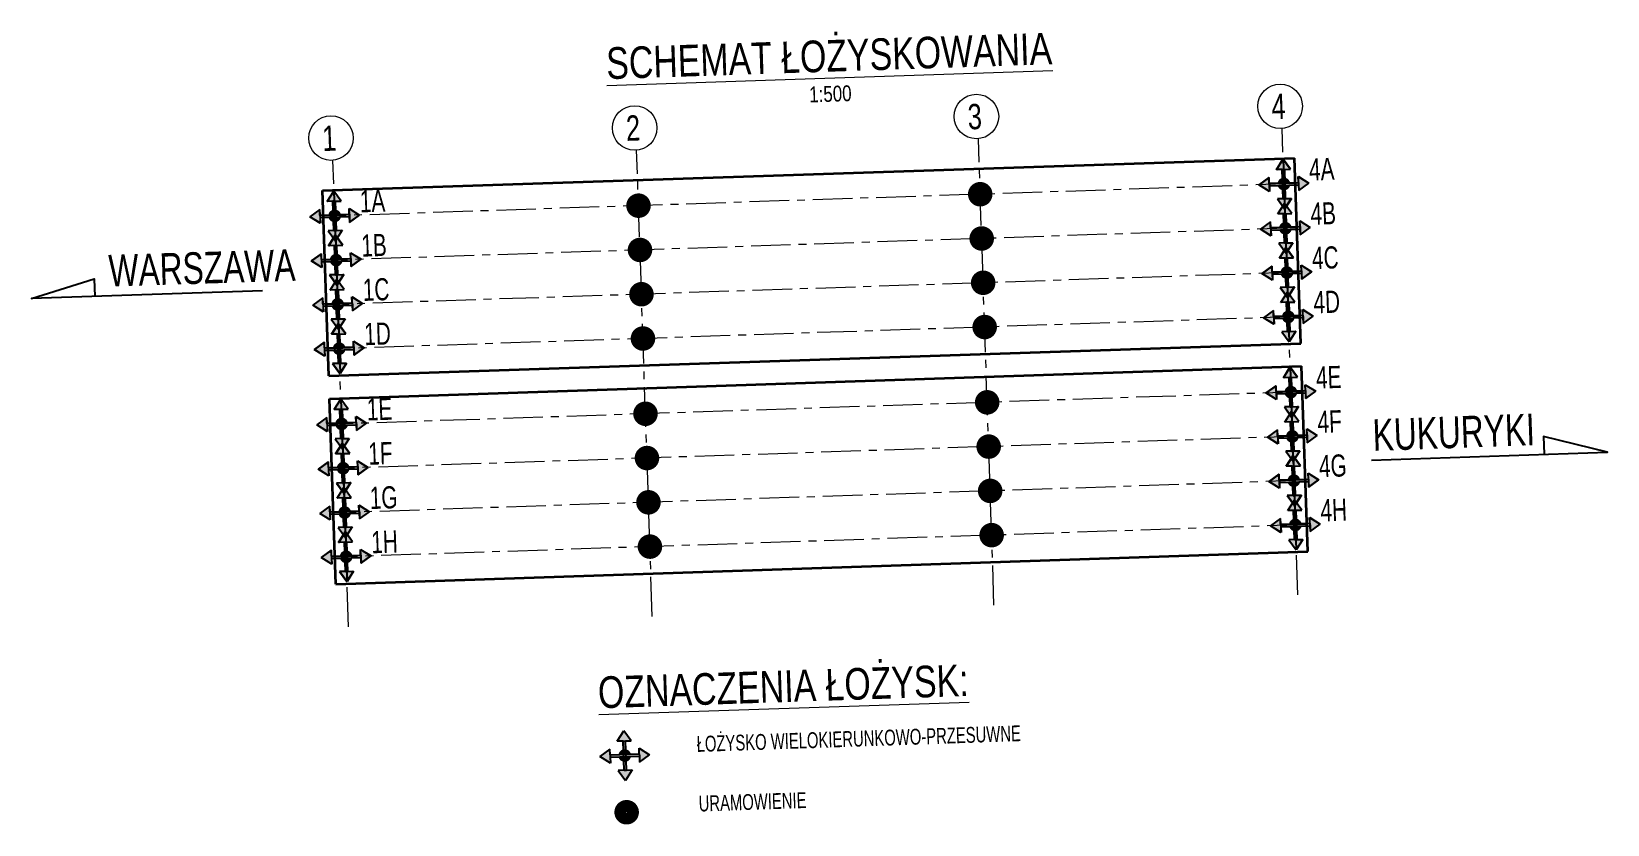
# Model space of a CAD drawing. Header units: metres. Extents: x 8395712 to 9795150, y 4166577 to 5794892.
# Drawn here: x 8418267 to 8418391.4, y 5772604.7 to 5772667.4 of the extents above; entities that cross this region are included whole.
import ezdxf
from ezdxf.enums import TextEntityAlignment as Align

# ---------------------------------------------------------------- set-up
doc = ezdxf.new("R2010")
doc.units = ezdxf.units.M
doc.header["$PDMODE"] = 35
doc.header["$PDSIZE"] = 0.002
doc.linetypes.add('CENTER', pattern=[2, 1.25, -0.25, 0.25, -0.25])
for name, color, linetype, lineweight in [('AII_M_konstrukcja 0.35', 2, 'Continuous', 35), ('AII_M_opisy', 1, 'Continuous', 25), ('AII_M_opisy spadki', 9, 'Continuous', 18), ('AII_M_opisy wymiary', 1, 'Continuous', 25), ('AII_M_osie', 9, 'CENTER', 18), ('AII_M_wymiary', 1, 'Continuous', 25)]:
    doc.layers.add(name, color=color, linetype=linetype, lineweight=lineweight)
for name, color, linetype in [('AII_M_opis', 1, 'Continuous'), ('AII_M_opisy kierunki', 1, 'Continuous'), ('AII_M_osie główne', 8, 'CENTER'), ('AII_opis', 1, 'Continuous')]:
    doc.layers.add(name, color=color, linetype=linetype)
doc.styles.add('AII_norm.', font='CDMSIMPL.shx', dxfattribs={"width": 0.75, "bigfont": 'CDMBIGPL.shx'})
doc.styles.add('CDMSTYLE', font='CDMSIMPL.shx', dxfattribs={"width": 0.7, "bigfont": 'CDMBIGPL.shx'})
doc.dimstyles.new('CDM-ME200MM', dxfattribs={"dimscale": 0.2, "dimtxt": 2.5, "dimasz": 1.5, "dimexe": 1.5, "dimexo": 1, "dimgap": 0.5, "dimtad": 1, "dimdec": 0, "dimlfac": 1000, "dimrnd": 1, "dimzin": 9, "dimtxsty": 'CDMSTYLE', "dimblk": 'OBLIQUE', "dimcen": 2.5, "dimdle": 1.5, "dimclrd": 9, "dimclre": 9, "dimadec": 1, "dimazin": 2, "dimtfac": 1, "dimtdec": 0, "dimtix": 1, "dimtmove": 2, "dimatfit": 3, "dimldrblk": 'DOT', "dimfxl": 1, "dimtvp": 1, "dimtolj": 1, "dimtzin": 0, "dimlwd": 25, "dimlwe": 25, "dimarcsym": 0})

msp = doc.modelspace()

# ---------------------------------------------------------------- texts
at = {"layer": 'AII_M_opis', "style": 'AII_norm.', "width": 0.7}
for s, p in [('4A', (8418367.8737, 5772655.5989)), ('1A', (8418292.9158, 5772653.0852)), ('4B', (8418367.991, 5772652.1008)), ('1B', (8418293.0331, 5772649.5872)), ('4C', (8418368.1083, 5772648.6028)), ('1C', (8418293.1504, 5772646.0892)), ('4D', (8418368.2256, 5772645.1048)), ('1D', (8418293.2677, 5772642.5911)), ('4E', (8418368.425, 5772639.1581)), ('1E', (8418293.4671, 5772636.6445)), ('4F', (8418368.5423, 5772635.6601)), ('1F', (8418293.5844, 5772633.1465)), ('4G', (8418368.6596, 5772632.162)), ('1G', (8418293.7017, 5772629.6484)), ('4H', (8418368.7769, 5772628.664)), ('1H', (8418293.819, 5772626.1504))]:
    msp.add_text(s, height=1.75, rotation=1.920622, dxfattribs=at).set_placement(p)
at = {"layer": 'AII_M_opisy', "color": 3, "linetype": 'Continuous', "lineweight": 0, "style": 'CDMSTYLE', "width": 0.8}
msp.add_text('%%USCHEMAT ŁOŻYSKOWANIA', height=2.5, rotation=1.920622, dxfattribs=at).set_placement((8418329.9467, 5772665.4534), align=Align.MIDDLE_CENTER)
at = {"layer": 'AII_M_opisy', "color": 1, "linetype": 'Continuous', "lineweight": 0, "style": 'CDMSTYLE', "width": 0.8}
msp.add_text('1:500', height=1.25, rotation=1.920622, dxfattribs=at).set_placement((8418330.0473, 5772662.4551), align=Align.MIDDLE_CENTER)
at = {"layer": 'AII_M_opisy', "color": 2, "style": 'AII_norm.', "width": 0.75}
for s, rotation, p in [('WARSZAWA', 1.766564, (8418287.86, 5772646.9363)), ('KUKURYKI', 2.074681, (8418385.7496, 5772633.9558))]:
    msp.add_text(s, height=2.5, rotation=rotation, dxfattribs=at).set_placement(p, align=Align.BOTTOM_RIGHT)
at = {"layer": 'AII_M_opisy', "color": 3, "linetype": 'Continuous', "lineweight": 0, "style": 'CDMSTYLE', "width": 0.8}
msp.add_text('%%UOZNACZENIA ŁOŻYSK:', height=2.5, rotation=1.920622, dxfattribs=at).set_placement((8418311.7355, 5772613.9069))
at = {"layer": 'AII_M_opisy', "style": 'AII_norm.', "width": 0.7}
for s, p in [('ŁOŻYSKO WIELOKIERUNKOWO-PRZESUWNE', (8418319.5071, 5772610.4602)), ('URAMOWIENIE', (8418319.6651, 5772605.7503))]:
    msp.add_text(s, height=1.25, rotation=1.920622, dxfattribs=at).set_placement(p)
at = {"layer": 'AII_M_osie główne', "color": 9, "linetype": 'ByBlock', "lineweight": 35, "style": 'AII_norm.', "width": 0.75}
for s, p in [('3', (8418341.4481, 5772660.6601)), ('4', (8418365.4347, 5772661.4645)), ('2', (8418314.4633, 5772659.7552)), ('1', (8418290.4768, 5772658.9508))]:
    msp.add_text(s, height=2, rotation=2.039837, dxfattribs=at).set_placement(p, align=Align.MIDDLE_CENTER)

# ---------------------------------------------------------------- blocks, each defined once
blk = doc.blocks.new('Lozyska - WKP')
h = blk.add_hatch(color=256)
h.paths.add_polyline_path([(0, -0.393), (0.11, -0.231), (0.019, -0.231), (-0.019, -0.231), (-0.11, -0.231)])
h.paths.add_polyline_path([(-0.019, -0.231), (0.019, -0.231), (0.019, 0.231), (-0.019, 0.231)])
h.paths.add_polyline_path([(-0.11, 0.231), (-0.019, 0.231), (0.019, 0.231), (0.11, 0.231), (0, 0.393)])
h = blk.add_hatch(color=256)
h.paths.add_polyline_path([(-0.231, -0.11), (-0.231, -0.019), (-0.231, 0.019), (-0.231, 0.11), (-0.393, 0)])
h.paths.add_polyline_path([(-0.231, -0.019), (0.231, -0.019), (0.231, 0.019), (-0.231, 0.019)])
h.paths.add_polyline_path([(0.231, -0.11), (0.393, 0), (0.231, 0.11), (0.231, 0.019), (0.231, -0.019)])
h = blk.add_hatch(color=256)
h.paths.add_polyline_path([(0.042, 0.091, 0.488301), (-0.098, 0.019), (0.009, 0.019)])
h.paths.add_polyline_path([(-0.009, -0.019), (-0.098, -0.019, 0.240389), (-0.042, -0.091)])
h.paths.add_polyline_path([(0.098, -0.019), (-0.009, -0.019), (-0.042, -0.091, 0.488302)])
h.paths.add_polyline_path([(0.042, 0.091), (0.009, 0.019), (0.098, 0.019, 0.240389)])
for p, q in [((-0.11, 0.231), (0, 0.393)), ((0.11, 0.231), (0, 0.393)), ((-0.231, 0.11), (-0.393, 0)), ((-0.231, 0.019), (-0.231, 0.11)), ((-0.231, 0.019), (0.231, 0.019)), ((-0.231, 0.019), (-0.231, -0.019)), ((-0.019, 0.231), (-0.11, 0.231)), ((-0.019, -0.231), (-0.019, 0.231)), ((-0.019, 0.231), (0.019, 0.231)), ((0.019, -0.231), (0.019, 0.231)), ((0.019, 0.231), (0.11, 0.231)), ((0.231, 0.019), (0.231, 0.11)), ((0.231, 0.11), (0.393, 0)), ((0.231, 0.019), (0.231, -0.019)), ((-0.231, -0.11), (-0.393, 0)), ((-0.231, -0.019), (0.231, -0.019)), ((-0.231, -0.019), (-0.231, -0.11)), ((-0.019, -0.231), (-0.11, -0.231)), ((-0.11, -0.231), (0, -0.393)), ((-0.019, -0.231), (0.019, -0.231)), ((0.11, -0.231), (0, -0.393)), ((0.019, -0.231), (0.11, -0.231)), ((0.231, -0.11), (0.393, 0)), ((0.231, -0.019), (0.231, -0.11))]:
    blk.add_line(p, q)
blk = doc.blocks.new('Strzałka')
at = {"layer": 'AII_M_opisy kierunki', "color": 0, "linetype": 'ByBlock', "lineweight": -2}
for p, q in [((-0.25, 0.108), (-0.5, 0.108)), ((-0.5, 0.108), (-0.5, -0.108)), ((-0.25, 0.219), (0, 0)), ((-0.25, 0.219), (-0.25, 0.108)), ((-0.25, -0.219), (0, 0)), ((-0.25, -0.108), (-0.5, -0.108)), ((-0.25, -0.108), (-0.25, -0.219))]:
    blk.add_line(p, q, dxfattribs=at)
blk = doc.blocks.new('_OBLIQUE')
at = {"color": 0, "linetype": 'ByBlock'}
blk.add_line((-0.5, -0.5), (0.5, 0.5), dxfattribs=at)
blk = doc.blocks.new('*D58')
at = {"layer": 'AII_M_opisy wymiary', "color": 9, "lineweight": 25, "transparency": 16777216}
for p, q in [((8422753.59, 5771304.49), (8422754.33, 5771304.35)), ((8422754.03, 5771304.41), (8422753.79, 5771303.13)), ((8422754.03, 5771304.41), (8422754.09, 5771304.7)), ((8422753.35, 5771303.22), (8422754.08, 5771303.08)), ((8422753.79, 5771303.13), (8422753.73, 5771302.84))]:
    blk.add_line(p, q, dxfattribs=at)
at = {"layer": 'Defpoints', "color": 0, "lineweight": 40, "transparency": 16777216}
for p in [(8422752.61, 5771304.68), (8422752.36, 5771303.41), (8422753.79, 5771303.13)]:
    blk.add_point(p, dxfattribs=at)
at = {"layer": 'AII_M_opisy wymiary', "color": 9, "lineweight": 25, "transparency": 16777216, "xscale": 0.3, "yscale": 0.3, "zscale": 0.3}
for p, rotation in [((8422754.03, 5771304.41), 259.0960172645113), ((8422753.79, 5771303.13), 79.09601726451127)]:
    blk.add_blockref('_OBLIQUE', p, dxfattribs=dict(at, rotation=rotation))
at = {"layer": 'AII_M_opisy wymiary', "color": 0, "lineweight": 25, "transparency": 16777216, "char_height": 0.5, "attachment_point": 5, "rotation": 259.096, "style": 'CDMSTYLE'}
for s, insert in [('\\A1;pobocze', (8422753.49, 5771303.85)), ('\\A1;1300', (8422754.26, 5771303.7))]:
    blk.add_mtext(s, dxfattribs=dict(at, insert=insert))
blk = doc.blocks.new('_DOT')
at = {"color": 0, "linetype": 'ByBlock'}
blk.add_line((-0.5, 0), (-1, 0), dxfattribs=at)
at = {"color": 0, "linetype": 'ByBlock', "const_width": 0.5}
blk.add_lwpolyline([(-0.25, 0, 1), (0.25, 0, 1)], format="xyb", close=True, dxfattribs=at)
blk = doc.blocks.new('*D59')
at = {"layer": 'AII_M_opisy wymiary', "color": 9, "lineweight": 25, "transparency": 16777216}
for p, q in [((8422756.06, 5771314.92), (8422756.93, 5771319.43)), ((8422756.43, 5771319.22), (8422757.17, 5771319.08)), ((8422755.67, 5771315.3), (8422756.41, 5771315.15))]:
    blk.add_line(p, q, dxfattribs=at)
at = {"layer": 'Defpoints', "color": 0, "lineweight": 40, "transparency": 16777216}
for p in [(8422755.45, 5771319.41), (8422756.87, 5771319.14), (8422754.69, 5771315.49)]:
    blk.add_point(p, dxfattribs=at)
at = {"layer": 'AII_M_opisy wymiary', "color": 9, "lineweight": 25, "transparency": 16777216, "xscale": 0.3, "yscale": 0.3, "zscale": 0.3}
for p, rotation in [((8422756.87, 5771319.14), 79.09601726451127), ((8422756.12, 5771315.21), 259.0960172645113)]:
    blk.add_blockref('_OBLIQUE', p, dxfattribs=dict(at, rotation=rotation))
at = {"layer": 'AII_M_opisy wymiary', "color": 0, "lineweight": 25, "transparency": 16777216, "char_height": 0.5, "attachment_point": 5, "rotation": 259.096, "style": 'CDMSTYLE'}
for s, insert in [('\\A1;pas\\Prozdziału', (8422755.74, 5771317.32)), ('\\A1;4000', (8422756.84, 5771317.11))]:
    blk.add_mtext(s, dxfattribs=dict(at, insert=insert))
blk = doc.blocks.new('*D60')
at = {"layer": 'AII_M_opisy wymiary', "color": 9, "lineweight": 25, "transparency": 16777216}
for p, q in [((8422753.98, 5771304.11), (8422754.66, 5771307.65)), ((8422754.16, 5771307.44), (8422754.9, 5771307.3)), ((8422753.59, 5771304.49), (8422754.33, 5771304.35))]:
    blk.add_line(p, q, dxfattribs=at)
at = {"layer": 'Defpoints', "color": 0, "lineweight": 40, "transparency": 16777216}
for p in [(8422753.18, 5771307.63), (8422754.6, 5771307.36), (8422752.61, 5771304.68)]:
    blk.add_point(p, dxfattribs=at)
at = {"layer": 'AII_M_opisy wymiary', "color": 9, "lineweight": 25, "transparency": 16777216, "xscale": 0.3, "yscale": 0.3, "zscale": 0.3}
for p, rotation in [((8422754.6, 5771307.36), 79.09601726451127), ((8422754.03, 5771304.41), 259.0960172645113)]:
    blk.add_blockref('_OBLIQUE', p, dxfattribs=dict(at, rotation=rotation))
at = {"layer": 'AII_M_opisy wymiary', "color": 0, "lineweight": 25, "transparency": 16777216, "char_height": 0.5, "attachment_point": 5, "rotation": 259.096, "style": 'CDMSTYLE'}
for s, insert in [('\\A1;pas\\Pawaryjny', (8422753.48, 5771306.04)), ('\\A1;3000', (8422754.66, 5771305.82))]:
    blk.add_mtext(s, dxfattribs=dict(at, insert=insert))
blk = doc.blocks.new('*D53')
at = {"layer": 'AII_M_opisy wymiary', "color": 9, "lineweight": 25, "transparency": 16777216}
for p, q in [((8422754.55, 5771307.06), (8422755.37, 5771311.33)), ((8422754.87, 5771311.12), (8422755.61, 5771310.98)), ((8422754.16, 5771307.44), (8422754.9, 5771307.3))]:
    blk.add_line(p, q, dxfattribs=at)
at = {"layer": 'Defpoints', "color": 0, "lineweight": 40, "transparency": 16777216}
for p in [(8422753.89, 5771311.31), (8422755.31, 5771311.04), (8422753.18, 5771307.63)]:
    blk.add_point(p, dxfattribs=at)
at = {"layer": 'AII_M_opisy wymiary', "color": 9, "lineweight": 25, "transparency": 16777216, "xscale": 0.3, "yscale": 0.3, "zscale": 0.3}
for p, rotation in [((8422755.31, 5771311.04), 79.09601726451127), ((8422754.6, 5771307.36), 259.0960172645113)]:
    blk.add_blockref('_OBLIQUE', p, dxfattribs=dict(at, rotation=rotation))
at = {"layer": 'AII_M_opisy wymiary', "color": 0, "lineweight": 25, "transparency": 16777216, "char_height": 0.5, "attachment_point": 5, "rotation": 259.096, "style": 'CDMSTYLE'}
for s, insert in [('\\A1;pas\\Pruchu', (8422754.2, 5771309.34)), ('\\A1;3750', (8422755.3, 5771309.13))]:
    blk.add_mtext(s, dxfattribs=dict(at, insert=insert))
blk = doc.blocks.new('*D54')
at = {"layer": 'AII_M_opisy wymiary', "color": 9, "lineweight": 25, "transparency": 16777216}
for p, q in [((8422755.26, 5771310.74), (8422756.08, 5771315.01)), ((8422755.58, 5771314.81), (8422756.32, 5771314.66)), ((8422754.87, 5771311.12), (8422755.61, 5771310.98))]:
    blk.add_line(p, q, dxfattribs=at)
at = {"layer": 'Defpoints', "color": 0, "lineweight": 40, "transparency": 16777216}
for p in [(8422754.6, 5771314.99), (8422756.02, 5771314.72), (8422753.89, 5771311.31)]:
    blk.add_point(p, dxfattribs=at)
at = {"layer": 'AII_M_opisy wymiary', "color": 9, "lineweight": 25, "transparency": 16777216, "xscale": 0.3, "yscale": 0.3, "zscale": 0.3}
for p, rotation in [((8422756.02, 5771314.72), 79.09601726451127), ((8422755.31, 5771311.04), 259.0960172645113)]:
    blk.add_blockref('_OBLIQUE', p, dxfattribs=dict(at, rotation=rotation))
at = {"layer": 'AII_M_opisy wymiary', "color": 0, "lineweight": 25, "transparency": 16777216, "char_height": 0.5, "attachment_point": 5, "rotation": 259.096, "style": 'CDMSTYLE'}
for s, insert in [('\\A1;pas\\Pruchu', (8422754.91, 5771313.02)), ('\\A1;3750', (8422756.01, 5771312.81))]:
    blk.add_mtext(s, dxfattribs=dict(at, insert=insert))
blk = doc.blocks.new('*D55')
at = {"layer": 'AII_M_opisy wymiary', "color": 9, "lineweight": 25, "transparency": 16777216}
for p, q in [((8422755.61, 5771315.31), (8422756.41, 5771315.15)), ((8422756.02, 5771314.72), (8422756.12, 5771315.21)), ((8422756.12, 5771315.21), (8422756.17, 5771315.51)), ((8422755.58, 5771314.81), (8422756.32, 5771314.66)), ((8422756.02, 5771314.72), (8422755.96, 5771314.43))]:
    blk.add_line(p, q, dxfattribs=at)
at = {"layer": 'Defpoints', "color": 0, "lineweight": 40, "transparency": 16777216}
for p in [(8422754.6, 5771314.99), (8422754.63, 5771315.5), (8422756.12, 5771315.21)]:
    blk.add_point(p, dxfattribs=at)
at = {"layer": 'AII_M_opisy wymiary', "color": 9, "lineweight": 25, "transparency": 16777216, "xscale": 0.3, "yscale": 0.3, "zscale": 0.3}
for p, rotation in [((8422756.02, 5771314.72), 79.09601726451127), ((8422756.12, 5771315.21), 259.0960172645113)]:
    blk.add_blockref('_OBLIQUE', p, dxfattribs=dict(at, rotation=rotation))
at = {"layer": 'AII_M_opisy wymiary', "color": 0, "lineweight": 25, "transparency": 16777216, "char_height": 0.5, "attachment_point": 5, "rotation": 259.096, "style": 'CDMSTYLE'}
for s, insert in [('\\A1;opaska', (8422755.64, 5771315.05)), ('\\A1;500', (8422756.41, 5771314.9))]:
    blk.add_mtext(s, dxfattribs=dict(at, insert=insert))
blk = doc.blocks.new('*D61')
at = {"layer": 'AII_M_opisy wymiary', "color": 9, "lineweight": 25, "transparency": 16777216}
for p, q in [((8422756.97, 5771319.63), (8422757.02, 5771319.92)), ((8422756.43, 5771319.22), (8422757.17, 5771319.08)), ((8422756.52, 5771319.72), (8422757.26, 5771319.57)), ((8422756.87, 5771319.14), (8422756.82, 5771318.84)), ((8422756.87, 5771319.14), (8422756.97, 5771319.63))]:
    blk.add_line(p, q, dxfattribs=at)
at = {"layer": 'Defpoints', "color": 0, "lineweight": 40, "transparency": 16777216}
for p in [(8422755.54, 5771319.9), (8422755.45, 5771319.41), (8422756.97, 5771319.63)]:
    blk.add_point(p, dxfattribs=at)
at = {"layer": 'AII_M_opisy wymiary', "color": 9, "lineweight": 25, "transparency": 16777216, "xscale": 0.3, "yscale": 0.3, "zscale": 0.3}
for p, rotation in [((8422756.97, 5771319.63), 259.0960172645113), ((8422756.87, 5771319.14), 79.09601726451127)]:
    blk.add_blockref('_OBLIQUE', p, dxfattribs=dict(at, rotation=rotation))
at = {"layer": 'AII_M_opisy wymiary', "color": 0, "lineweight": 25, "transparency": 16777216, "char_height": 0.5, "attachment_point": 5, "rotation": 259.096, "style": 'CDMSTYLE'}
for s, insert in [('\\A1;opaska', (8422756.49, 5771319.47)), ('\\A1;500', (8422757.26, 5771319.32))]:
    blk.add_mtext(s, dxfattribs=dict(at, insert=insert))
blk = doc.blocks.new('*D56')
at = {"layer": 'AII_M_opisy wymiary', "color": 9, "lineweight": 25, "transparency": 16777216}
for p, q in [((8422756.91, 5771319.34), (8422757.73, 5771323.61)), ((8422757.23, 5771323.4), (8422757.97, 5771323.26)), ((8422756.52, 5771319.72), (8422757.26, 5771319.57))]:
    blk.add_line(p, q, dxfattribs=at)
at = {"layer": 'Defpoints', "color": 0, "lineweight": 40, "transparency": 16777216}
for p in [(8422756.25, 5771323.59), (8422757.68, 5771323.31), (8422755.54, 5771319.9)]:
    blk.add_point(p, dxfattribs=at)
at = {"layer": 'AII_M_opisy wymiary', "color": 9, "lineweight": 25, "transparency": 16777216, "xscale": 0.3, "yscale": 0.3, "zscale": 0.3}
for p, rotation in [((8422757.68, 5771323.31), 79.09601726451127), ((8422756.97, 5771319.63), 259.0960172645113)]:
    blk.add_blockref('_OBLIQUE', p, dxfattribs=dict(at, rotation=rotation))
at = {"layer": 'AII_M_opisy wymiary', "color": 0, "lineweight": 25, "transparency": 16777216, "char_height": 0.5, "attachment_point": 5, "rotation": 259.096, "style": 'CDMSTYLE'}
for s, insert in [('\\A1;pas\\Pruchu', (8422756.57, 5771321.62)), ('\\A1;3750', (8422757.67, 5771321.4))]:
    blk.add_mtext(s, dxfattribs=dict(at, insert=insert))
blk = doc.blocks.new('*D57')
at = {"layer": 'AII_M_opisy wymiary', "color": 9, "lineweight": 25, "transparency": 16777216}
for p, q in [((8422757.62, 5771323.02), (8422758.44, 5771327.29)), ((8422757.94, 5771327.08), (8422758.68, 5771326.94)), ((8422757.23, 5771323.4), (8422757.97, 5771323.26))]:
    blk.add_line(p, q, dxfattribs=at)
at = {"layer": 'Defpoints', "color": 0, "lineweight": 40, "transparency": 16777216}
for p in [(8422756.96, 5771327.27), (8422758.39, 5771326.99), (8422756.25, 5771323.59)]:
    blk.add_point(p, dxfattribs=at)
at = {"layer": 'AII_M_opisy wymiary', "color": 9, "lineweight": 25, "transparency": 16777216, "xscale": 0.3, "yscale": 0.3, "zscale": 0.3}
for p, rotation in [((8422758.39, 5771326.99), 79.09601726451127), ((8422757.68, 5771323.31), 259.0960172645113)]:
    blk.add_blockref('_OBLIQUE', p, dxfattribs=dict(at, rotation=rotation))
at = {"layer": 'AII_M_opisy wymiary', "color": 0, "lineweight": 25, "transparency": 16777216, "char_height": 0.5, "attachment_point": 5, "rotation": 259.096, "style": 'CDMSTYLE'}
for s, insert in [('\\A1;pas\\Pruchu', (8422757.28, 5771325.3)), ('\\A1;3750', (8422758.37, 5771325.09))]:
    blk.add_mtext(s, dxfattribs=dict(at, insert=insert))
blk = doc.blocks.new('*D62')
at = {"layer": 'AII_M_opisy wymiary', "color": 9, "lineweight": 25, "transparency": 16777216}
for p, q in [((8422758.33, 5771326.7), (8422759.01, 5771330.23)), ((8422758.51, 5771330.03), (8422759.25, 5771329.88)), ((8422757.94, 5771327.08), (8422758.68, 5771326.94))]:
    blk.add_line(p, q, dxfattribs=at)
at = {"layer": 'Defpoints', "color": 0, "lineweight": 40, "transparency": 16777216}
for p in [(8422757.53, 5771330.21), (8422758.95, 5771329.94), (8422756.96, 5771327.27)]:
    blk.add_point(p, dxfattribs=at)
at = {"layer": 'AII_M_opisy wymiary', "color": 9, "lineweight": 25, "transparency": 16777216, "xscale": 0.3, "yscale": 0.3, "zscale": 0.3}
for p, rotation in [((8422758.95, 5771329.94), 79.09601726451127), ((8422758.39, 5771326.99), 259.0960172645113)]:
    blk.add_blockref('_OBLIQUE', p, dxfattribs=dict(at, rotation=rotation))
at = {"layer": 'AII_M_opisy wymiary', "color": 0, "lineweight": 25, "transparency": 16777216, "char_height": 0.5, "attachment_point": 5, "rotation": 259.096, "style": 'CDMSTYLE'}
for s, insert in [('\\A1;pas\\Pawaryjny', (8422757.83, 5771328.63)), ('\\A1;3000', (8422759.01, 5771328.4))]:
    blk.add_mtext(s, dxfattribs=dict(at, insert=insert))
blk = doc.blocks.new('*D63')
at = {"layer": 'AII_M_opisy wymiary', "color": 9, "lineweight": 25, "transparency": 16777216}
for p, q in [((8422758.76, 5771331.3), (8422759.49, 5771331.16)), ((8422758.95, 5771329.94), (8422759.2, 5771331.22)), ((8422759.2, 5771331.22), (8422759.26, 5771331.51)), ((8422758.51, 5771330.03), (8422759.25, 5771329.88)), ((8422758.95, 5771329.94), (8422758.9, 5771329.65))]:
    blk.add_line(p, q, dxfattribs=at)
at = {"layer": 'Defpoints', "color": 0, "lineweight": 40, "transparency": 16777216}
for p in [(8422757.77, 5771331.49), (8422759.2, 5771331.22), (8422757.53, 5771330.21)]:
    blk.add_point(p, dxfattribs=at)
at = {"layer": 'AII_M_opisy wymiary', "color": 9, "lineweight": 25, "transparency": 16777216, "xscale": 0.3, "yscale": 0.3, "zscale": 0.3}
for p, rotation in [((8422759.2, 5771331.22), 259.0960172645113), ((8422758.95, 5771329.94), 79.09601726451127)]:
    blk.add_blockref('_OBLIQUE', p, dxfattribs=dict(at, rotation=rotation))
at = {"layer": 'AII_M_opisy wymiary', "color": 0, "lineweight": 25, "transparency": 16777216, "char_height": 0.5, "attachment_point": 5, "rotation": 259.096, "style": 'CDMSTYLE'}
for s, insert in [('\\A1;pobocze', (8422758.65, 5771330.66)), ('\\A1;1300', (8422759.42, 5771330.51))]:
    blk.add_mtext(s, dxfattribs=dict(at, insert=insert))
blk = doc.blocks.new('A$C76382393')
at = {"layer": 'AII_M_opisy spadki'}
h = blk.add_hatch(color=254, dxfattribs=at)
h.dxf.hatch_style = 1
h.paths.add_polyline_path([(-0.2945, 17.948), (-0.114, 6.9494), (-0.614, 6.9425)])
h = blk.add_hatch(color=254, dxfattribs=at)
h.dxf.hatch_style = 1
edge = h.paths.add_edge_path()
edge.add_line((0.1321, -8.0488), (-0.0484, 2.9497))
edge.add_line((-0.0484, 2.9497), (-0.5483, 2.9402))
edge.add_line((-0.5483, 2.9402), (0.1321, -8.0488))
at = {"layer": 'AII_M_opisy spadki', "color": 8}
for points in [[(-0.2945, 17.948), (-0.114, 6.9494), (-0.614, 6.9425)], [(0.1321, -8.0488), (-0.0484, 2.9497), (-0.5483, 2.9402)]]:
    blk.add_lwpolyline(points, close=True, dxfattribs=at)
at = {"layer": 'AII_M_opisy kierunki', "color": 2, "lineweight": 25, "xscale": 1.999999999999997, "yscale": 1.999999999999997, "zscale": 1.999999999999997}
for p, rotation in [((3.0982, 13.1281), 180.9401346626431), ((3.1598, 9.3786), 180.9401346626431), ((4.4373, 0.6303), 0.9401347000226301), ((4.4988, -3.1192), 0.9401347000226301)]:
    blk.add_blockref('Strzałka', p, dxfattribs=dict(at, rotation=rotation))
at = {"layer": 'AII_M_opisy spadki', "color": 9, "style": 'CDMSTYLE', "width": 0.7}
for rotation, p in [(86.218064, (-0.6063, 12.6096)), (95.662206, (-0.3547, -2.7235))]:
    blk.add_text('2,5%%%', height=0.4, rotation=rotation, dxfattribs=at).set_placement(p, align=Align.CENTER)
at = {"layer": 'AII_M_opisy wymiary', "color": 1, "lineweight": 25}
for base, p1, p2, text, picture, middle in [((1.1349, 19.2719), (-0.2945, 17.948), (-0.3159, 19.2481), '<>\\Xpobocze', '*D63', (1.1455, 18.6219)), ((1.1562, 17.9718), (-0.2453, 14.9486), (-0.2945, 17.948), '<>\\Xpas\\Pawaryjny', '*D62', (1.1808, 16.4721)), ((1.2054, 14.9724), (-0.1838, 11.199), (-0.2453, 14.9486), '<>\\Xpas\\Pruchu', '*D57', (1.2362, 13.0976)), ((1.267, 11.2229), (-0.1222, 7.4495), (-0.1838, 11.199), '<>\\Xpas\\Pruchu', '*D56', (1.2977, 9.3481)), ((1.3285, 7.4733), (-0.114, 6.9494), (-0.1222, 7.4495), '<>\\Xopaska', '*D61', (1.3326, 7.2233)), ((1.3367, 6.9733), (-0.0484, 2.9497), (-0.114, 6.9494), '<>\\Xpas\\Prozdziału', '*D59', (1.3695, 4.9734)), ((1.4023, 2.9734), (-0.0402, 2.45), (-0.1081, 2.9486), '<>\\Xopaska', '*D55', (1.4064, 2.7236)), ((1.4105, 2.4738), (0.0213, -1.2995), (-0.0402, 2.45), '<>\\Xpas\\Pruchu', '*D54', (1.4413, 0.599)), ((1.4721, -1.2757), (0.0829, -5.0491), (0.0213, -1.2995), '<>\\Xpas\\Pruchu', '*D53', (1.5028, -3.1505)), ((1.5336, -5.0253), (0.1321, -8.0488), (0.0829, -5.0491), '<>\\Xpas\\Pawaryjny', '*D60', (1.5582, -6.5251)), ((1.6041, -9.3248), (0.1321, -8.0488), (0.1534, -9.3486), '<>\\Xpobocze', '*D58', (1.5935, -8.6749))]:
    dim = blk.add_linear_dim(base=base, p1=p1, p2=p2, angle=270.940135, text=text, dimstyle='CDM-ME200MM', dxfattribs=at)
    dim.commit()
    dim.dimension.update_dxf_attribs({"geometry": picture, "text_midpoint": middle, "insert": (-7058870.3882, -7377207.1287)})

# ---------------------------------------------------------------- linework, layer by layer
at = {"layer": 'AII_M_konstrukcja 0.35', "color": 1}
for p, q in [((8418289.9401, 5772654.808), (8418366.697, 5772657.382)), ((8418367.188, 5772642.7402), (8418366.697, 5772657.382)), ((8418290.4311, 5772640.1663), (8418289.9401, 5772654.808)), ((8418290.4311, 5772640.1663), (8418367.188, 5772642.7402)), ((8418290.4915, 5772638.3673), (8418367.2483, 5772640.9412)), ((8418367.7393, 5772626.2995), (8418367.2483, 5772640.9412)), ((8418290.9825, 5772623.7255), (8418290.4915, 5772638.3673)), ((8418290.9825, 5772623.7255), (8418367.7393, 5772626.2995))]:
    msp.add_line(p, q, dxfattribs=at)
at = {"layer": 'AII_M_opisy', "const_width": 1}
for points in [[(8418341.9791, 5772654.9815, 1), (8418341.7786, 5772654.0657, 1)], [(8418314.9943, 5772654.0766, 1), (8418314.7938, 5772653.1608, 1)], [(8418342.0964, 5772651.4835, 1), (8418341.8959, 5772650.5677, 1)], [(8418315.1116, 5772650.5786, 1), (8418314.9111, 5772649.6628, 1)], [(8418342.2137, 5772647.9854, 1), (8418342.0132, 5772647.0696, 1)], [(8418315.2289, 5772647.0805, 1), (8418315.0284, 5772646.1647, 1)], [(8418315.3462, 5772643.5825, 1), (8418315.1457, 5772642.6667, 1)], [(8418342.331, 5772644.4874, 1), (8418342.1305, 5772643.5716, 1)], [(8418342.5304, 5772638.5407, 1), (8418342.3299, 5772637.6249, 1)], [(8418315.5456, 5772637.6358, 1), (8418315.3451, 5772636.72, 1)], [(8418342.6477, 5772635.0427, 1), (8418342.4472, 5772634.1269, 1)], [(8418315.6629, 5772634.1378, 1), (8418315.4624, 5772633.222, 1)], [(8418342.765, 5772631.5447, 1), (8418342.5645, 5772630.6289, 1)], [(8418315.7802, 5772630.6398, 1), (8418315.5797, 5772629.724, 1)], [(8418342.8823, 5772628.0466, 1), (8418342.6818, 5772627.1308, 1)], [(8418315.8975, 5772627.1417, 1), (8418315.697, 5772626.2259, 1)], [(8418313.977, 5772606.1669, 1), (8418313.9386, 5772605.2302, 1)]]:
    msp.add_lwpolyline(points, format="xyb", close=True, dxfattribs=at)
at = {"layer": 'AII_M_opisy', "color": 1}
for points in [[(8418285.2055, 5772646.8865), (8418266.961, 5772646.2747), (8418271.9112, 5772647.8415), (8418271.9112, 5772647.8415), (8418271.9582, 5772646.4423)], [(8418372.791, 5772633.5213), (8418391.4133, 5772634.1458), (8418386.3692, 5772635.3774), (8418386.3692, 5772635.3774), (8418386.4162, 5772633.9782)]]:
    msp.add_lwpolyline(points, dxfattribs=at)
at = {"layer": 'AII_M_opisy wymiary', "color": 1, "linetype": 'ByBlock', "lineweight": 40}
msp.add_circle((8418171.8303, 5772432.124), 22459.4841, dxfattribs=at)
at = {"layer": 'AII_M_osie', "ltscale": 2.5}
for p, q in [((8418342.9672, 5772622.0678), (8418341.7318, 5772658.9086)), ((8418366.9537, 5772622.8722), (8418365.7183, 5772659.713)), ((8418315.9824, 5772621.1629), (8418314.747, 5772658.0037)), ((8418291.9959, 5772620.3585), (8418290.7605, 5772657.1994)), ((8418366.7649, 5772655.3581), (8418290.008, 5772652.7842)), ((8418366.8822, 5772651.8601), (8418290.1253, 5772649.2861)), ((8418366.9995, 5772648.362), (8418290.2426, 5772645.7881)), ((8418367.1168, 5772644.864), (8418290.3599, 5772642.2901)), ((8418367.3162, 5772638.9174), (8418290.5593, 5772636.3434)), ((8418367.4335, 5772635.4193), (8418290.6766, 5772632.8454)), ((8418367.5508, 5772631.9213), (8418290.7939, 5772629.3473)), ((8418367.6681, 5772628.4233), (8418290.9112, 5772625.8493))]:
    msp.add_line(p, q, dxfattribs=at)
at = {"layer": 'AII_M_osie główne', "color": 9, "linetype": 'ByBlock', "lineweight": 18}
for centre in [(8418365.5655, 5772661.4689), (8418314.5942, 5772659.7596), (8418341.579, 5772660.6645), (8418290.6077, 5772658.9552)]:
    msp.add_circle(centre, 1.76, dxfattribs=at)
at = {"layer": 'AII_M_wymiary', "linetype": 'Continuous', "lineweight": 25}
for p, q in [((8418365.7996, 5772657.2899), (8418365.9312, 5772653.366)), ((8418290.8417, 5772654.7763), (8418290.9733, 5772650.8524)), ((8418365.9169, 5772653.7919), (8418366.0485, 5772649.8679)), ((8418290.959, 5772651.2783), (8418291.0906, 5772647.3543)), ((8418366.0342, 5772650.2939), (8418366.1658, 5772646.3699)), ((8418291.0763, 5772647.7802), (8418291.2079, 5772643.8563)), ((8418366.1515, 5772646.7958), (8418366.2831, 5772642.8719)), ((8418291.1936, 5772644.2822), (8418291.3252, 5772640.3583)), ((8418366.3509, 5772640.8492), (8418366.4825, 5772636.9252)), ((8418291.393, 5772638.3356), (8418291.5246, 5772634.4116)), ((8418366.4682, 5772637.3511), (8418366.5998, 5772633.4272)), ((8418291.5103, 5772634.8375), (8418291.6419, 5772630.9136)), ((8418366.5855, 5772633.8531), (8418366.7171, 5772629.9291)), ((8418291.6276, 5772631.3395), (8418291.7592, 5772627.4155)), ((8418366.7028, 5772630.3551), (8418366.8344, 5772626.4311)), ((8418291.7449, 5772627.8415), (8418291.8765, 5772623.9175))]:
    msp.add_line(p, q, dxfattribs=at)

# ---------------------------------------------------------------- block references
at = {"layer": 'AII_M_opisy', "xscale": 5.000000000000014, "yscale": 5.000000000000014, "zscale": 24.99999999999998, "rotation": 1.921630811868693}
for p in [(8418365.8546, 5772655.3276), (8418290.8968, 5772652.8139), (8418365.9719, 5772651.8295), (8418291.0141, 5772649.3159), (8418366.0892, 5772648.3315), (8418291.1314, 5772645.8179), (8418366.2065, 5772644.8335), (8418291.2487, 5772642.3198), (8418366.4059, 5772638.8868), (8418291.4481, 5772636.3732), (8418366.5232, 5772635.3888), (8418291.5654, 5772632.8751), (8418366.6405, 5772631.8907), (8418291.6827, 5772629.3771), (8418366.7578, 5772628.3927), (8418291.8, 5772625.8791), (8418313.8077, 5772610.1744)]:
    msp.add_blockref('Lozyska - WKP', p, dxfattribs=at)
at = {"layer": 'AII_M_opisy wymiary', "color": 1, "linetype": 'ByBlock', "lineweight": 40, "rotation": 0.4663577517621939}
msp.add_blockref('A$C76382393', (8418234.5732, 5772428.7766), dxfattribs=at)
at = {"layer": 'AII_opis', "xscale": 5.000000000000004, "yscale": 5.000000000000004, "zscale": 5.000000000000004, "rotation": 1.920622450795788}
for p in [(8418365.8654, 5772655.328), (8418290.9075, 5772652.8143), (8418365.9827, 5772651.8299), (8418291.0248, 5772649.3163), (8418366.1, 5772648.3319), (8418291.1421, 5772645.8183), (8418366.2173, 5772644.8339), (8418291.2594, 5772642.3202), (8418366.4167, 5772638.8872), (8418291.4588, 5772636.3736), (8418366.534, 5772635.3892), (8418291.5761, 5772632.8755), (8418366.6513, 5772631.8911), (8418291.6934, 5772629.3775), (8418366.7686, 5772628.3931), (8418291.8107, 5772625.8795)]:
    msp.add_blockref('Lozyska - WKP', p, dxfattribs=at)

msp.set_redraw_order([(e.dxf.handle, doc.entitydb.next_handle()) for e in msp.query("TEXT MTEXT ATTDEF DIMENSION ARC_DIMENSION")])  # texts and dimensions are drawn at this point

doc.saveas('drawing.dxf')
